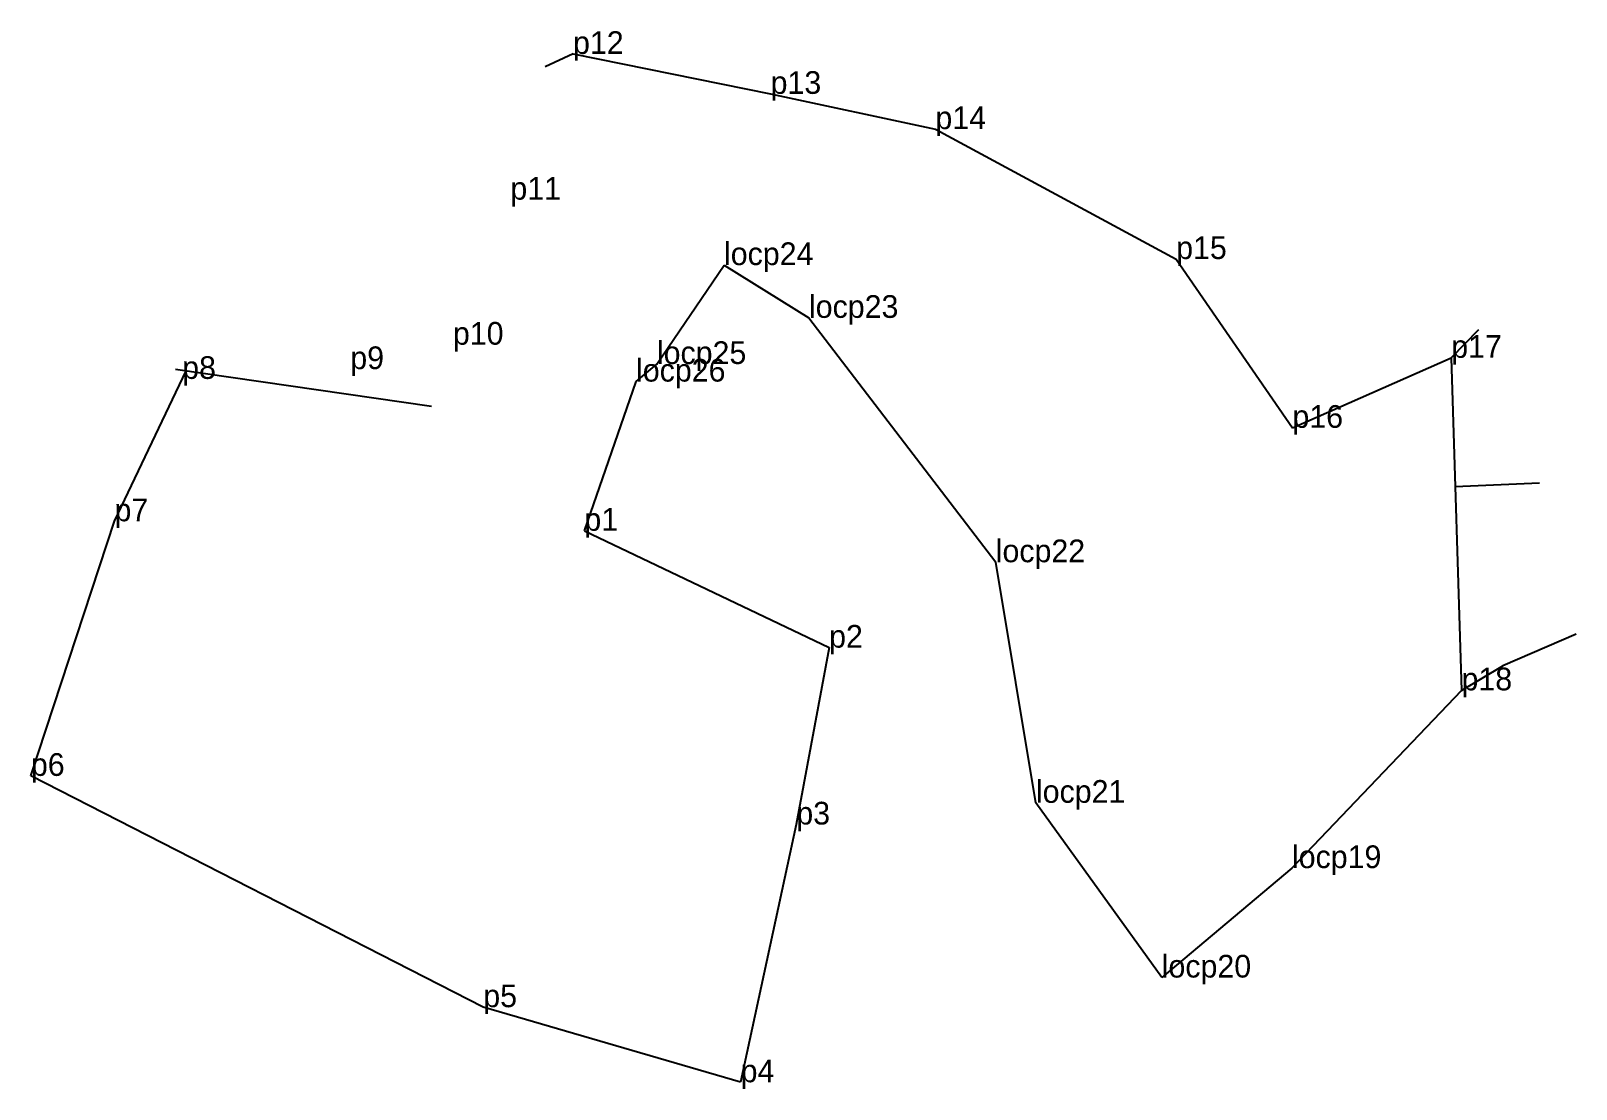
# Model space of a CAD drawing. Extents: x 536527 to 551266, y 1835444 to 1850362.
# Drawn here: x 549930.8 to 550053.4, y 1840986.4 to 1841070.4 of the extents above; entities that cross this region are included whole.
import ezdxf

# ---------------------------------------------------------------- set-up
doc = ezdxf.new("R2010")
doc.units = 0
for name, color, linetype in [('Level 10', 7, 'Continuous'), ('Level 12', 7, 'Continuous'), ('Level 7', 7, 'Continuous')]:
    doc.layers.add(name, color=color, linetype=linetype)

msp = doc.modelspace()

# ---------------------------------------------------------------- texts
at = {"layer": 'Level 12'}
for s, p in [('p12', (549973.798, 1841068.542)), ('p13', (549989.47, 1841065.374)), ('p14', (550002.541, 1841062.58)), ('p11', (549968.828, 1841056.981)), ('locp24', (549985.773, 1841051.793)), ('p15', (550021.638, 1841052.271)), ('locp23', (549992.513, 1841047.604)), ('p10', (549964.271, 1841045.476)), ('locp25', (549980.45, 1841043.943)), ('p17', (550043.454, 1841044.435)), ('p8', (549942.797, 1841042.762)), ('p9', (549956.13, 1841043.538)), ('locp26', (549978.797, 1841042.549)), ('p16', (550030.86, 1841038.88)), ('p7', (549937.427, 1841031.468)), ('p1', (549974.698, 1841030.716)), ('locp22', (550007.326, 1841028.218)), ('p2', (549994.109, 1841021.442)), ('p18', (550044.272, 1841018.055)), ('p6', (549930.797, 1841011.27)), ('locp21', (550010.516, 1841009.135)), ('p3', (549991.508, 1841007.412)), ('locp19', (550030.822, 1841003.954)), ('locp20', (550020.492, 1840995.271)), ('p5', (549966.679, 1840992.919)), ('p4', (549987.09, 1840986.964))]:
    msp.add_text(s, height=1.8, dxfattribs=at).set_placement(p)

# ---------------------------------------------------------------- linework, layer by layer
at = {"layer": 'Level 10'}
for p, q in [((549973.798, 1841068.542), (549971.59, 1841067.53)), ((549973.798, 1841068.542), (549989.47, 1841065.374)), ((549989.47, 1841065.374), (550002.541, 1841062.58)), ((550002.541, 1841062.58), (550021.638, 1841052.271)), ((550021.638, 1841052.271), (550030.86, 1841038.88)), ((549980.45, 1841043.943), (549985.773, 1841051.793)), ((549985.773, 1841051.793), (549992.513, 1841047.604)), ((549992.513, 1841047.604), (550007.326, 1841028.218)), ((550043.454, 1841044.435), (550045.64, 1841046.68)), ((549937.427, 1841031.468), (549943.104, 1841043.408)), ((549942.26, 1841043.53), (549962.585, 1841040.596)), ((549978.797, 1841042.549), (549980.45, 1841043.943)), ((550030.86, 1841038.88), (550043.454, 1841044.435)), ((550043.454, 1841044.435), (550044.272, 1841018.055)), ((549974.698, 1841030.716), (549978.797, 1841042.549)), ((550050.45, 1841034.48), (550043.771, 1841034.2)), ((549930.797, 1841011.27), (549937.427, 1841031.468)), ((549974.698, 1841030.716), (549994.109, 1841021.442)), ((550010.516, 1841009.135), (550007.326, 1841028.218)), ((550053.36, 1841022.51), (550047.56, 1841020)), ((549994.109, 1841021.442), (549991.508, 1841007.412)), ((550044.272, 1841018.055), (550047.56, 1841020)), ((550044.272, 1841018.055), (550030.822, 1841003.954)), ((549966.679, 1840992.919), (549930.797, 1841011.27)), ((550020.492, 1840995.271), (550010.516, 1841009.135)), ((549991.508, 1841007.412), (549987.09, 1840986.964)), ((550030.822, 1841003.954), (550020.492, 1840995.271)), ((549987.09, 1840986.964), (549966.679, 1840992.919))]:
    msp.add_line(p, q, dxfattribs=at)
at = {"layer": 'Level 7'}
for p, q in [((549973.798, 1841068.542), (549973.798, 1841068.542)), ((549989.47, 1841065.374), (549989.47, 1841065.374)), ((550002.541, 1841062.58), (550002.541, 1841062.58)), ((549968.828, 1841056.981), (549968.828, 1841056.981)), ((550021.638, 1841052.271), (550021.638, 1841052.271)), ((549985.773, 1841051.793), (549985.773, 1841051.793)), ((549992.513, 1841047.604), (549992.513, 1841047.604)), ((549964.271, 1841045.476), (549964.271, 1841045.476)), ((549956.13, 1841043.538), (549956.13, 1841043.538)), ((549980.45, 1841043.943), (549980.45, 1841043.943)), ((550043.454, 1841044.435), (550043.454, 1841044.435)), ((549942.797, 1841042.762), (549942.797, 1841042.762)), ((549978.797, 1841042.549), (549978.797, 1841042.549)), ((550030.86, 1841038.88), (550030.86, 1841038.88)), ((549937.427, 1841031.468), (549937.427, 1841031.468)), ((549974.698, 1841030.716), (549974.698, 1841030.716)), ((550007.326, 1841028.218), (550007.326, 1841028.218)), ((549994.109, 1841021.442), (549994.109, 1841021.442)), ((550044.272, 1841018.055), (550044.272, 1841018.055)), ((549930.797, 1841011.27), (549930.797, 1841011.27)), ((550010.516, 1841009.135), (550010.516, 1841009.135)), ((549991.508, 1841007.412), (549991.508, 1841007.412)), ((550030.822, 1841003.954), (550030.822, 1841003.954)), ((550020.492, 1840995.271), (550020.492, 1840995.271)), ((549966.679, 1840992.919), (549966.679, 1840992.919)), ((549987.09, 1840986.964), (549987.09, 1840986.964))]:
    msp.add_line(p, q, dxfattribs=at)

msp.set_redraw_order([(e.dxf.handle, doc.entitydb.next_handle()) for e in msp.query("TEXT MTEXT ATTDEF DIMENSION ARC_DIMENSION")])  # texts and dimensions are drawn at this point

doc.saveas('drawing.dxf')
